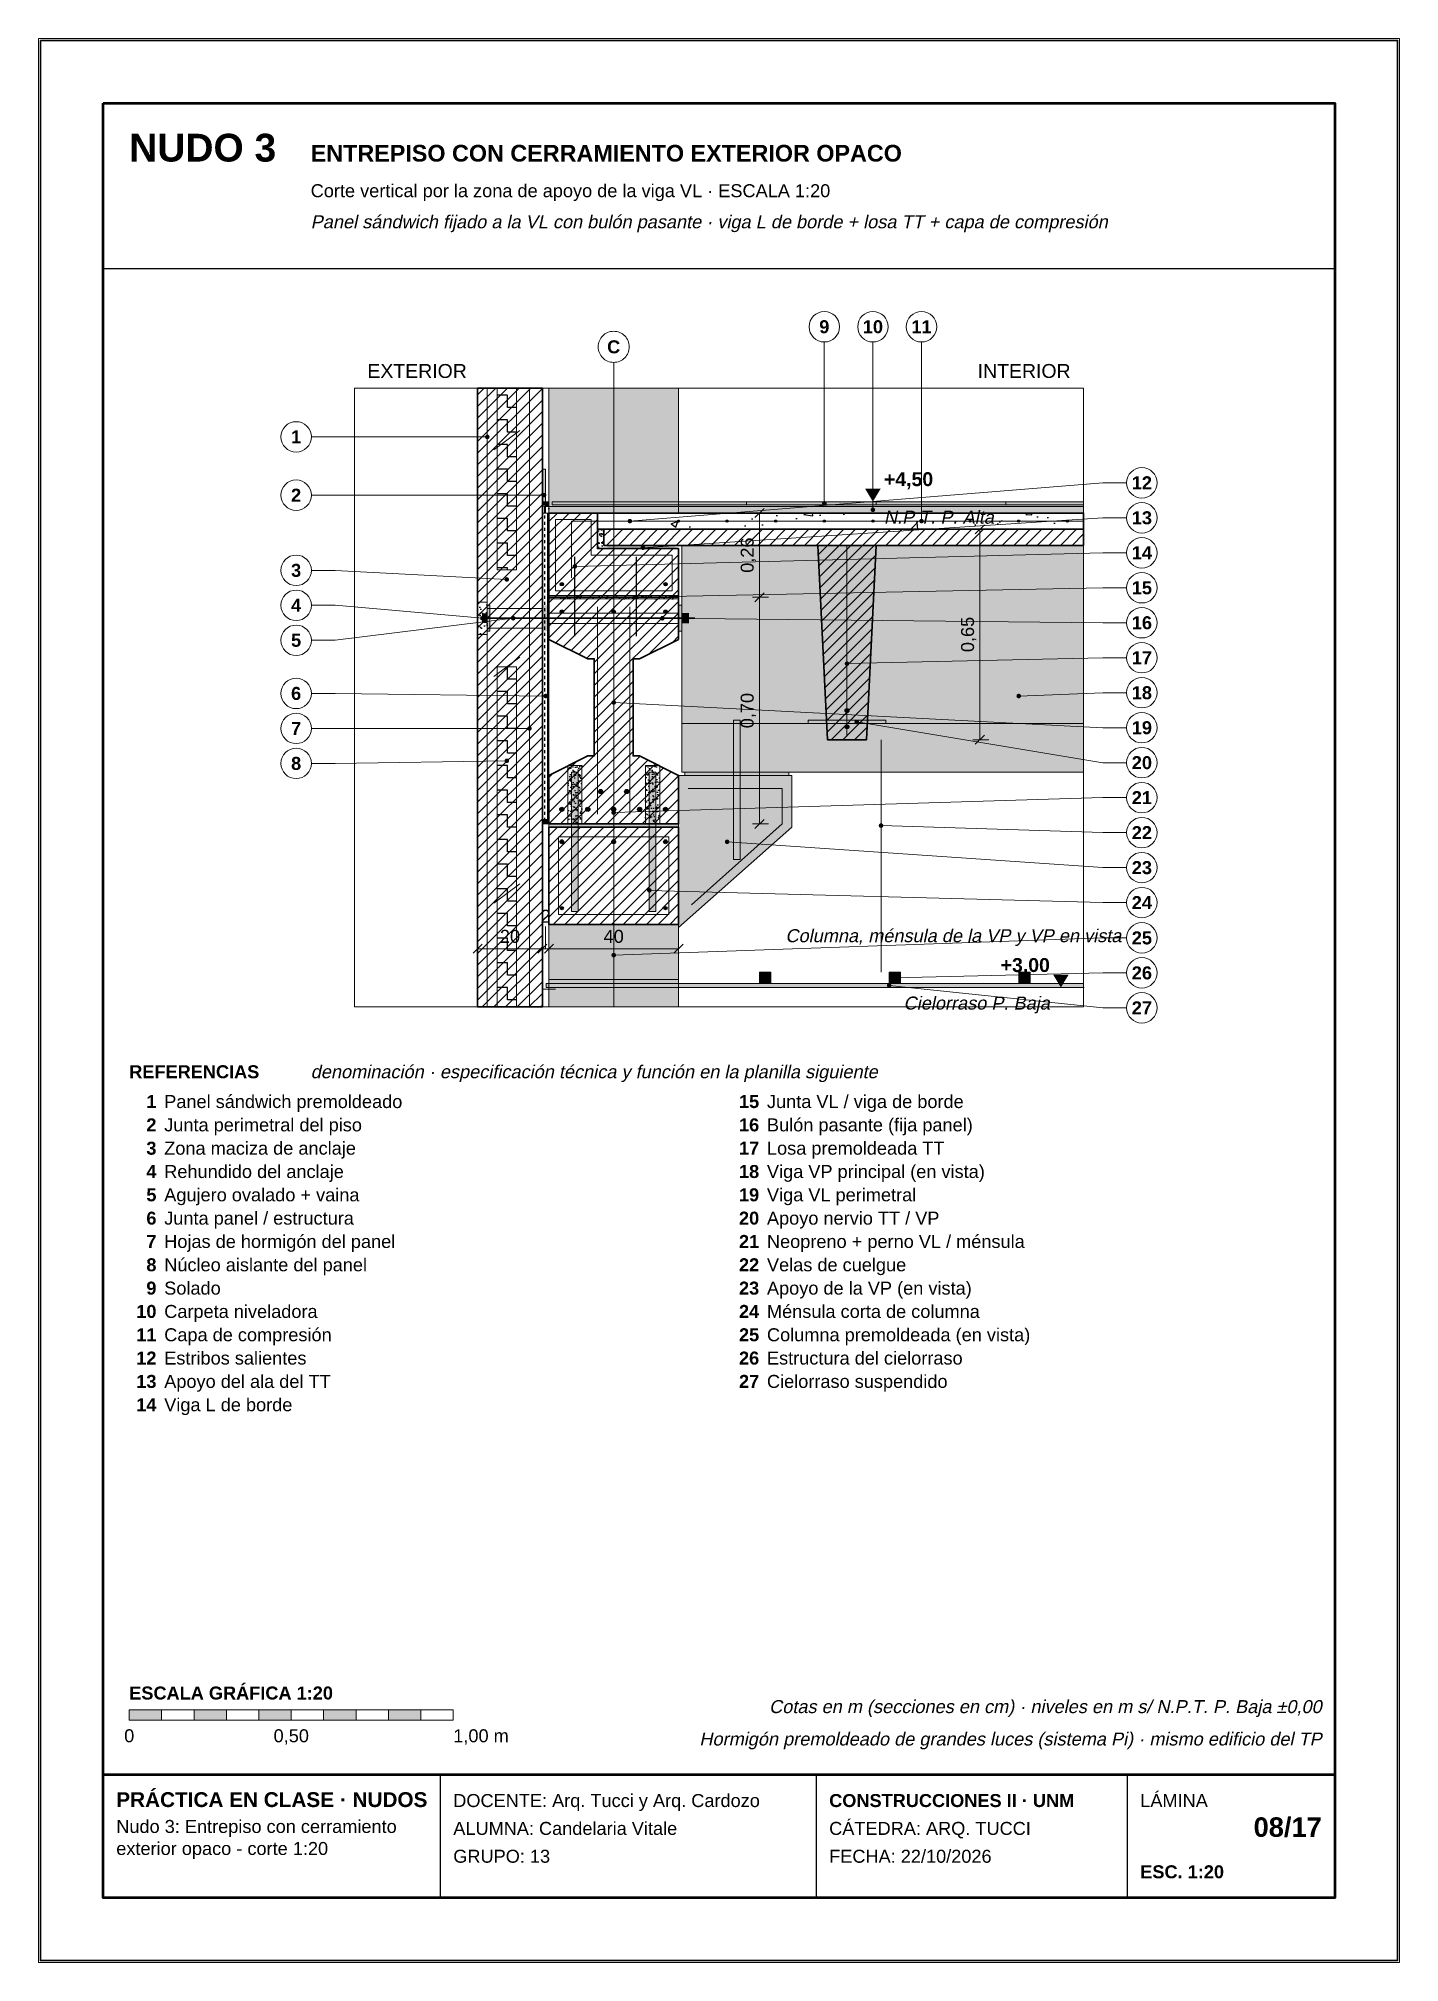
# Paper-space layout 'A4 08' of a CAD drawing. Header units: millimetres. Extents: x 0 to 210, y 0 to 297.
# The model-space entities are those that its viewports show. They can reach past a viewport. Long polylines and large blocks are cut down to what shows.
import ezdxf
from ezdxf.enums import TextEntityAlignment as Align

# ---------------------------------------------------------------- set-up
doc = ezdxf.new("R2010")
doc.units = ezdxf.units.MM
doc.header["$LTSCALE"] = 20
doc.linetypes.add('DASHDOT', pattern=[3.556, 2.54, -0.508, 0, -0.508])
doc.linetypes.add('DASHED', pattern=[1.524, 1.27, -0.254])
for name, color, linetype in [('A-ACERO', 250, 'Continuous'), ('A-AISLACION-EPS', 50, 'Continuous'), ('A-AISLACION-LANA', 40, 'Continuous'), ('A-ALUMINIO', 253, 'Continuous'), ('A-ARMADURAS', 14, 'Continuous'), ('A-CONTORNOS', 7, 'Continuous'), ('A-GROUT', 251, 'Continuous'), ('A-HORMIGON-INSITU', 33, 'Continuous'), ('A-HORMIGON-PREMOLDEADO', 8, 'Continuous'), ('A-MORTERO-CARPETAS', 252, 'Continuous'), ('A-NEOPRENO-SELLADORES', 7, 'Continuous'), ('A-PROYECCION-OCULTO', 8, 'DASHED'), ('A-SOLADOS', 31, 'Continuous'), ('A-VISTA', 8, 'Continuous'), ('X-COTAS', 3, 'Continuous'), ('X-EJES', 1, 'DASHDOT'), ('X-MARCO', 7, 'Continuous'), ('X-NIVELES', 7, 'Continuous'), ('X-REFERENCIAS', 1, 'Continuous'), ('X-ROTULO', 7, 'Continuous'), ('X-TEXTOS', 7, 'Continuous')]:
    doc.layers.add(name, color=color, linetype=linetype)
doc.styles.add('ARIAL', font='arial.ttf')
doc.styles.add('ARIAL-B', font='arialbd.ttf')

psp = doc.layouts.new('A4 08')

msp = doc.modelspace()

# ---------------------------------------------------------------- texts
at = {"layer": 'X-COTAS', "style": 'ARIAL'}
for s, p in [('0,26', (2207, 4345)), ('0,65', (2887, 4100)), ('0,70', (2207, 3865))]:
    msp.add_text(s, height=40.1, rotation=90, dxfattribs=at).set_placement(p, align=Align.CENTER)
for s, p in [('2', (1565, 3210)), ('20', (1455, 3148)), ('40', (1775, 3148))]:
    msp.add_text(s, height=40.1, dxfattribs=at).set_placement(p, align=Align.CENTER)
at = {"layer": 'X-EJES', "color": 12, "true_color": 0xcc0000, "style": 'ARIAL-B'}
msp.add_text('C', height=40.1, dxfattribs=at).set_placement((1775, 4968), align=Align.CENTER)
at = {"layer": 'X-NIVELES', "style": 'ARIAL-B'}
msp.add_text('+4,50', height=42.96, dxfattribs=at).set_placement((2609, 4558))
at = {"layer": 'X-NIVELES', "style": 'ARIAL', "oblique": 12}
msp.add_text('N.P.T. P. Alta', height=40.096, dxfattribs=at).set_placement((2609, 4442))
at = {"layer": 'X-NIVELES', "style": 'ARIAL-B'}
msp.add_text('+3,00', height=42.96, dxfattribs=at).set_placement((3121, 3058), align=Align.RIGHT)
at = {"layer": 'X-NIVELES', "style": 'ARIAL', "oblique": 12}
msp.add_text('Cielorraso P. Baja', height=40.096, dxfattribs=at).set_placement((3121, 2942), align=Align.RIGHT)
at = {"layer": 'X-REFERENCIAS', "style": 'ARIAL-B'}
for s, p in [('9', (2425, 5030)), ('10', (2575, 5030)), ('11', (2725, 5030)), ('1', (795, 4690)), ('12', (3405, 4548.2)), ('2', (795, 4510)), ('13', (3405, 4440.2)), ('14', (3405, 4332.2)), ('3', (795, 4278)), ('15', (3405, 4224.2)), ('4', (795, 4170)), ('5', (795, 4062)), ('16', (3405, 4116.2)), ('17', (3405, 4008.2)), ('6', (795, 3898)), ('18', (3405, 3900.2)), ('7', (795, 3790)), ('19', (3405, 3792.2)), ('8', (795, 3682)), ('20', (3405, 3684.2)), ('21', (3405, 3576.2)), ('22', (3405, 3468.2)), ('23', (3405, 3360.2)), ('24', (3405, 3252.2)), ('25', (3405, 3143.3)), ('26', (3405, 3035.3)), ('27', (3405, 2927.3))]:
    msp.add_text(s, height=40.1, dxfattribs=at).set_placement(p, align=Align.CENTER)
at = {"layer": 'X-ROTULO'}
for s, height, style, p in [('PRÁCTICA EN CLASE · NUDOS', 45.824, 'ARIAL-B', (240, 480)), ('DOCENTE: Arq. Tucci y Arq. Cardozo', 40.096, 'ARIAL', (1280, 480)), ('CONSTRUCCIONES II · UNM', 40.096, 'ARIAL-B', (2440, 480)), ('LÁMINA', 40.1, 'ARIAL', (3400, 480)), ('Nudo 3: Entrepiso con cerramiento', 40.096, 'ARIAL', (240, 400)), ('ALUMNA: Candelaria Vitale', 40.096, 'ARIAL', (1280, 394)), ('CÁTEDRA: ARQ. TUCCI', 40.096, 'ARIAL', (2440, 394)), ('exterior opaco - corte 1:20', 40.096, 'ARIAL', (240, 332)), ('GRUPO: 13', 40.1, 'ARIAL', (1280, 308)), ('FECHA: 22/10/2026', 40.096, 'ARIAL', (2440, 308)), ('ESC. 1:20', 40.1, 'ARIAL-B', (3400, 260))]:
    msp.add_text(s, height=height, dxfattribs=dict(at, style=style)).set_placement(p)
at = {"layer": 'X-ROTULO', "style": 'ARIAL-B'}
msp.add_text('08/17', height=60.14, dxfattribs=at).set_placement((3960, 388), align=Align.RIGHT)
at = {"layer": 'X-TEXTOS'}
for s, height, style, p in [('NUDO 3', 85.92, 'ARIAL-B', (280, 5560)), ('ENTREPISO CON CERRAMIENTO EXTERIOR OPACO', 51.552, 'ARIAL-B', (840, 5560)), ('Corte vertical por la zona de apoyo de la viga VL · ESCALA 1:20', 40.096, 'ARIAL', (840, 5450)), ('EXTERIOR', 42.96, 'ARIAL', (1015, 4892)), ('REFERENCIAS', 40.096, 'ARIAL-B', (280, 2730)), ('Panel sándwich premoldeado', 40.096, 'ARIAL', (388, 2638)), ('Junta VL / viga de borde', 40.096, 'ARIAL', (2248, 2638)), ('Junta perimetral del piso', 40.096, 'ARIAL', (388, 2566)), ('Bulón pasante (fija panel)', 40.096, 'ARIAL', (2248, 2566)), ('Zona maciza de anclaje', 40.096, 'ARIAL', (388, 2494)), ('Losa premoldeada TT', 40.096, 'ARIAL', (2248, 2494)), ('Rehundido del anclaje', 40.096, 'ARIAL', (388, 2422)), ('Viga VP principal (en vista)', 40.096, 'ARIAL', (2248, 2422)), ('Agujero ovalado + vaina', 40.096, 'ARIAL', (388, 2350)), ('Viga VL perimetral', 40.096, 'ARIAL', (2248, 2350)), ('Junta panel / estructura', 40.096, 'ARIAL', (388, 2278)), ('Apoyo nervio TT / VP', 40.096, 'ARIAL', (2248, 2278)), ('Hojas de hormigón del panel', 40.096, 'ARIAL', (388, 2206)), ('Neopreno + perno VL / ménsula', 40.096, 'ARIAL', (2248, 2206)), ('Núcleo aislante del panel', 40.096, 'ARIAL', (388, 2134)), ('Velas de cuelgue', 40.096, 'ARIAL', (2248, 2134)), ('Solado', 40.1, 'ARIAL', (388, 2062)), ('Apoyo de la VP (en vista)', 40.096, 'ARIAL', (2248, 2062)), ('Carpeta niveladora', 40.096, 'ARIAL', (388, 1990)), ('Ménsula corta de columna', 40.096, 'ARIAL', (2248, 1990)), ('Capa de compresión', 40.096, 'ARIAL', (388, 1918)), ('Columna premoldeada (en vista)', 40.096, 'ARIAL', (2248, 1918)), ('Estribos salientes', 40.096, 'ARIAL', (388, 1846)), ('Estructura del cielorraso', 40.096, 'ARIAL', (2248, 1846)), ('Apoyo del ala del TT', 40.096, 'ARIAL', (388, 1774)), ('Cielorraso suspendido', 40.096, 'ARIAL', (2248, 1774)), ('Viga L de borde', 40.096, 'ARIAL', (388, 1702)), ('ESCALA GRÁFICA 1:20', 40.096, 'ARIAL-B', (280, 812)), ('1,00 m', 40.1, 'ARIAL', (1280, 680))]:
    msp.add_text(s, height=height, dxfattribs=dict(at, style=style)).set_placement(p)
at = {"layer": 'X-TEXTOS', "style": 'ARIAL', "oblique": 12}
for s, p in [('Panel sándwich fijado a la VL con bulón pasante · viga L de borde + losa TT + capa de compresión', (840, 5354)), ('Columna, ménsula de la VP y VP en vista', (2305, 3150)), ('denominación · especificación técnica y función en la planilla siguiente', (840, 2730))]:
    msp.add_text(s, height=40.096, dxfattribs=at).set_placement(p)
at = {"layer": 'X-TEXTOS'}
for s, height, style, p in [('INTERIOR', 42.96, 'ARIAL', (3185, 4892)), ('1', 40.1, 'ARIAL-B', (364, 2638)), ('15', 40.1, 'ARIAL-B', (2224, 2638)), ('2', 40.1, 'ARIAL-B', (364, 2566)), ('16', 40.1, 'ARIAL-B', (2224, 2566)), ('3', 40.1, 'ARIAL-B', (364, 2494)), ('17', 40.1, 'ARIAL-B', (2224, 2494)), ('4', 40.1, 'ARIAL-B', (364, 2422)), ('18', 40.1, 'ARIAL-B', (2224, 2422)), ('5', 40.1, 'ARIAL-B', (364, 2350)), ('19', 40.1, 'ARIAL-B', (2224, 2350)), ('6', 40.1, 'ARIAL-B', (364, 2278)), ('20', 40.1, 'ARIAL-B', (2224, 2278)), ('7', 40.1, 'ARIAL-B', (364, 2206)), ('21', 40.1, 'ARIAL-B', (2224, 2206)), ('8', 40.1, 'ARIAL-B', (364, 2134)), ('22', 40.1, 'ARIAL-B', (2224, 2134)), ('9', 40.1, 'ARIAL-B', (364, 2062)), ('23', 40.1, 'ARIAL-B', (2224, 2062)), ('10', 40.1, 'ARIAL-B', (364, 1990)), ('24', 40.1, 'ARIAL-B', (2224, 1990)), ('11', 40.1, 'ARIAL-B', (364, 1918)), ('25', 40.1, 'ARIAL-B', (2224, 1918)), ('12', 40.1, 'ARIAL-B', (364, 1846)), ('26', 40.1, 'ARIAL-B', (2224, 1846)), ('13', 40.1, 'ARIAL-B', (364, 1774)), ('27', 40.1, 'ARIAL-B', (2224, 1774)), ('14', 40.1, 'ARIAL-B', (364, 1702))]:
    msp.add_text(s, height=height, dxfattribs=dict(at, style=style)).set_placement(p, align=Align.RIGHT)
at = {"layer": 'X-TEXTOS', "style": 'ARIAL', "oblique": 12}
for s, p in [('Cotas en m (secciones en cm) · niveles en m s/ N.P.T. P. Baja ±0,00', (3960, 770)), ('Hormigón premoldeado de grandes luces (sistema Pi) · mismo edificio del TP', (3960, 670))]:
    msp.add_text(s, height=40.096, dxfattribs=at).set_placement(p, align=Align.RIGHT)
at = {"layer": 'X-TEXTOS', "style": 'ARIAL'}
for s, p in [('0', (280, 680)), ('0,50', (780, 680))]:
    msp.add_text(s, height=40.1, dxfattribs=at).set_placement(p, align=Align.CENTER)

# ---------------------------------------------------------------- hatches: boundary and pattern name
at = {"layer": 'A-ACERO', "true_color": 0x3b3b3b}
h = msp.add_hatch(color=250, dxfattribs=at)
h.dxf.hatch_style = 1
h.paths.add_polyline_path([(1385, 4110), (1393, 4110), (1393, 4190), (1385, 4190)])
h = msp.add_hatch(color=250, dxfattribs=at)
h.dxf.hatch_style = 1
h.paths.add_polyline_path([(1975, 4110), (1985, 4110), (1985, 4190), (1975, 4190)])
h = msp.add_hatch(color=250, dxfattribs=at)
h.dxf.hatch_style = 1
h.paths.add_polyline_path([(1645, 3505), (1665, 3505), (1665, 3675), (1645, 3675)])
h = msp.add_hatch(color=250, dxfattribs=at)
h.dxf.hatch_style = 1
h.paths.add_polyline_path([(1885, 3505), (1905, 3505), (1905, 3675), (1885, 3675)])
h = msp.add_hatch(color=250, dxfattribs=at)
h.dxf.hatch_style = 1
h.paths.add_polyline_path([(1645, 3245), (1665, 3245), (1665, 3505), (1645, 3505)])
h = msp.add_hatch(color=250, dxfattribs=at)
h.dxf.hatch_style = 1
h.paths.add_polyline_path([(1885, 3245), (1905, 3245), (1905, 3505), (1885, 3505)])
at = {"layer": 'A-AISLACION-EPS'}
h = msp.add_hatch(dxfattribs=at)
h.set_pattern_fill('ZIGZAG', color=256, scale=6, angle=90)
h.paths.add_polyline_path([(1415, 4860), (1415, 4300), (1475, 4300), (1475, 4860)])
h = msp.add_hatch(dxfattribs=at)
h.set_pattern_fill('ZIGZAG', color=256, scale=6, angle=90)
h.paths.add_polyline_path([(1555, 4475), (1565, 4475), (1565, 4510), (1555, 4510)])
h = msp.add_hatch(dxfattribs=at)
h.set_pattern_fill('ZIGZAG', color=256, scale=6, angle=90)
h.paths.add_polyline_path([(1415, 2950), (1475, 2950), (1475, 4000), (1415, 4000)])
at = {"layer": 'A-AISLACION-LANA'}
h = msp.add_hatch(dxfattribs=at)
h.set_pattern_fill('INSUL', color=256, scale=3, angle=90)
h.paths.add_polyline_path([(1555, 3515), (1575, 3515), (1575, 4475), (1555, 4475)])
at = {"layer": 'A-ALUMINIO', "true_color": 0x9aa3ab}
h = msp.add_hatch(color=253, dxfattribs=at)
h.dxf.hatch_style = 1
h.paths.add_polyline_path([(2225, 3022.5), (2260, 3022.5), (2260, 3057), (2225, 3057)])
h = msp.add_hatch(color=253, dxfattribs=at)
h.dxf.hatch_style = 1
h.paths.add_polyline_path([(2625, 3022.5), (2660, 3022.5), (2660, 3057), (2625, 3057)])
h = msp.add_hatch(color=253, dxfattribs=at)
h.dxf.hatch_style = 1
h.paths.add_polyline_path([(3025, 3022.5), (3060, 3022.5), (3060, 3057), (3025, 3057)])
at = {"layer": 'A-ARMADURAS'}
h = msp.add_hatch(color=256, dxfattribs=at)
h.dxf.hatch_style = 1
h.paths.add_polyline_path([(1828.4, 4450), (1828.2, 4451.1), (1827.8, 4452), (1827, 4452.8), (1826.1, 4453.2), (1825, 4453.4), (1823.9, 4453.2), (1823, 4452.8), (1822.2, 4452), (1821.8, 4451.1), (1821.6, 4450), (1821.8, 4448.9), (1822.2, 4448), (1823, 4447.2), (1823.9, 4446.8), (1825, 4446.6), (1826.1, 4446.8), (1827, 4447.2), (1827.8, 4448), (1828.2, 4448.9)])
h = msp.add_hatch(color=256, dxfattribs=at)
h.dxf.hatch_style = 1
h.paths.add_polyline_path([(1978.4, 4450), (1978.2, 4451.1), (1977.8, 4452), (1977, 4452.8), (1976.1, 4453.2), (1975, 4453.4), (1973.9, 4453.2), (1973, 4452.8), (1972.2, 4452), (1971.8, 4451.1), (1971.6, 4450), (1971.8, 4448.9), (1972.2, 4448), (1973, 4447.2), (1973.9, 4446.8), (1975, 4446.6), (1976.1, 4446.8), (1977, 4447.2), (1977.8, 4448), (1978.2, 4448.9)])
h = msp.add_hatch(color=256, dxfattribs=at)
h.dxf.hatch_style = 1
h.paths.add_polyline_path([(2128.4, 4450), (2128.2, 4451.1), (2127.8, 4452), (2127, 4452.8), (2126.1, 4453.2), (2125, 4453.4), (2123.9, 4453.2), (2123, 4452.8), (2122.2, 4452), (2121.8, 4451.1), (2121.6, 4450), (2121.8, 4448.9), (2122.2, 4448), (2123, 4447.2), (2123.9, 4446.8), (2125, 4446.6), (2126.1, 4446.8), (2127, 4447.2), (2127.8, 4448), (2128.2, 4448.9)])
h = msp.add_hatch(color=256, dxfattribs=at)
h.dxf.hatch_style = 1
h.paths.add_polyline_path([(2278.4, 4450), (2278.2, 4451.1), (2277.8, 4452), (2277, 4452.8), (2276.1, 4453.2), (2275, 4453.4), (2273.9, 4453.2), (2273, 4452.8), (2272.2, 4452), (2271.8, 4451.1), (2271.6, 4450), (2271.8, 4448.9), (2272.2, 4448), (2273, 4447.2), (2273.9, 4446.8), (2275, 4446.6), (2276.1, 4446.8), (2277, 4447.2), (2277.8, 4448), (2278.2, 4448.9)])
h = msp.add_hatch(color=256, dxfattribs=at)
h.dxf.hatch_style = 1
h.paths.add_polyline_path([(2428.4, 4450), (2428.2, 4451.1), (2427.8, 4452), (2427, 4452.8), (2426.1, 4453.2), (2425, 4453.4), (2423.9, 4453.2), (2423, 4452.8), (2422.2, 4452), (2421.8, 4451.1), (2421.6, 4450), (2421.8, 4448.9), (2422.2, 4448), (2423, 4447.2), (2423.9, 4446.8), (2425, 4446.6), (2426.1, 4446.8), (2427, 4447.2), (2427.8, 4448), (2428.2, 4448.9)])
h = msp.add_hatch(color=256, dxfattribs=at)
h.dxf.hatch_style = 1
h.paths.add_polyline_path([(2578.4, 4450), (2578.2, 4451.1), (2577.8, 4452), (2577, 4452.8), (2576.1, 4453.2), (2575, 4453.4), (2573.9, 4453.2), (2573, 4452.8), (2572.2, 4452), (2571.8, 4451.1), (2571.6, 4450), (2571.8, 4448.9), (2572.2, 4448), (2573, 4447.2), (2573.9, 4446.8), (2575, 4446.6), (2576.1, 4446.8), (2577, 4447.2), (2577.8, 4448), (2578.2, 4448.9)])
h = msp.add_hatch(color=256, dxfattribs=at)
h.dxf.hatch_style = 1
h.paths.add_polyline_path([(2728.4, 4450), (2728.2, 4451.1), (2727.8, 4452), (2727, 4452.8), (2726.1, 4453.2), (2725, 4453.4), (2723.9, 4453.2), (2723, 4452.8), (2722.2, 4452), (2721.8, 4451.1), (2721.6, 4450), (2721.8, 4448.9), (2722.2, 4448), (2723, 4447.2), (2723.9, 4446.8), (2725, 4446.6), (2726.1, 4446.8), (2727, 4447.2), (2727.8, 4448), (2728.2, 4448.9)])
h = msp.add_hatch(color=256, dxfattribs=at)
h.dxf.hatch_style = 1
h.paths.add_polyline_path([(2878.4, 4450), (2878.2, 4451.1), (2877.8, 4452), (2877, 4452.8), (2876.1, 4453.2), (2875, 4453.4), (2873.9, 4453.2), (2873, 4452.8), (2872.2, 4452), (2871.8, 4451.1), (2871.6, 4450), (2871.8, 4448.9), (2872.2, 4448), (2873, 4447.2), (2873.9, 4446.8), (2875, 4446.6), (2876.1, 4446.8), (2877, 4447.2), (2877.8, 4448), (2878.2, 4448.9)])
h = msp.add_hatch(color=256, dxfattribs=at)
h.dxf.hatch_style = 1
h.paths.add_polyline_path([(3028.4, 4450), (3028.2, 4451.1), (3027.8, 4452), (3027, 4452.8), (3026.1, 4453.2), (3025, 4453.4), (3023.9, 4453.2), (3023, 4452.8), (3022.2, 4452), (3021.8, 4451.1), (3021.6, 4450), (3021.8, 4448.9), (3022.2, 4448), (3023, 4447.2), (3023.9, 4446.8), (3025, 4446.6), (3026.1, 4446.8), (3027, 4447.2), (3027.8, 4448), (3028.2, 4448.9)])
h = msp.add_hatch(color=256, dxfattribs=at)
h.dxf.hatch_style = 1
h.paths.add_polyline_path([(3178.4, 4450), (3178.2, 4451.1), (3177.8, 4452), (3177, 4452.8), (3176.1, 4453.2), (3175, 4453.4), (3173.9, 4453.2), (3173, 4452.8), (3172.2, 4452), (3171.8, 4451.1), (3171.6, 4450), (3171.8, 4448.9), (3172.2, 4448), (3173, 4447.2), (3173.9, 4446.8), (3175, 4446.6), (3176.1, 4446.8), (3177, 4447.2), (3177.8, 4448), (3178.2, 4448.9)])
h = msp.add_hatch(color=256, dxfattribs=at)
h.dxf.hatch_style = 1
h.paths.add_polyline_path([(1620.2, 4255), (1619.9, 4256.6), (1619.2, 4258.1), (1618.1, 4259.2), (1616.6, 4259.9), (1615, 4260.2), (1613.4, 4259.9), (1611.9, 4259.2), (1610.8, 4258.1), (1610.1, 4256.6), (1609.8, 4255), (1610.1, 4253.4), (1610.8, 4251.9), (1611.9, 4250.8), (1613.4, 4250.1), (1615, 4249.8), (1616.6, 4250.1), (1618.1, 4250.8), (1619.2, 4251.9), (1619.9, 4253.4)])
h = msp.add_hatch(color=256, dxfattribs=at)
h.dxf.hatch_style = 1
h.paths.add_polyline_path([(1940.2, 4255), (1939.9, 4256.6), (1939.2, 4258.1), (1938.1, 4259.2), (1936.6, 4259.9), (1935, 4260.2), (1933.4, 4259.9), (1931.9, 4259.2), (1930.8, 4258.1), (1930.1, 4256.6), (1929.8, 4255), (1930.1, 4253.4), (1930.8, 4251.9), (1931.9, 4250.8), (1933.4, 4250.1), (1935, 4249.8), (1936.6, 4250.1), (1938.1, 4250.8), (1939.2, 4251.9), (1939.9, 4253.4)])
h = msp.add_hatch(color=256, dxfattribs=at)
h.dxf.hatch_style = 1
h.paths.add_polyline_path([(1620.6, 4170), (1620.3, 4171.7), (1619.5, 4173.3), (1618.3, 4174.5), (1616.7, 4175.3), (1615, 4175.6), (1613.3, 4175.3), (1611.7, 4174.5), (1610.5, 4173.3), (1609.7, 4171.7), (1609.4, 4170), (1609.7, 4168.3), (1610.5, 4166.7), (1611.7, 4165.5), (1613.3, 4164.7), (1615, 4164.4), (1616.7, 4164.7), (1618.3, 4165.5), (1619.5, 4166.7), (1620.3, 4168.3)])
h = msp.add_hatch(color=256, dxfattribs=at)
h.dxf.hatch_style = 1
h.paths.add_polyline_path([(1780.6, 4170), (1780.3, 4171.7), (1779.5, 4173.3), (1778.3, 4174.5), (1776.7, 4175.3), (1775, 4175.6), (1773.3, 4175.3), (1771.7, 4174.5), (1770.5, 4173.3), (1769.7, 4171.7), (1769.4, 4170), (1769.7, 4168.3), (1770.5, 4166.7), (1771.7, 4165.5), (1773.3, 4164.7), (1775, 4164.4), (1776.7, 4164.7), (1778.3, 4165.5), (1779.5, 4166.7), (1780.3, 4168.3)])
h = msp.add_hatch(color=256, dxfattribs=at)
h.dxf.hatch_style = 1
h.paths.add_polyline_path([(1940.6, 4170), (1940.3, 4171.7), (1939.5, 4173.3), (1938.3, 4174.5), (1936.7, 4175.3), (1935, 4175.6), (1933.3, 4175.3), (1931.7, 4174.5), (1930.5, 4173.3), (1929.7, 4171.7), (1929.4, 4170), (1929.7, 4168.3), (1930.5, 4166.7), (1931.7, 4165.5), (1933.3, 4164.7), (1935, 4164.4), (1936.7, 4164.7), (1938.3, 4165.5), (1939.5, 4166.7), (1940.3, 4168.3)])
h = msp.add_hatch(color=256, dxfattribs=at)
h.dxf.hatch_style = 1
h.paths.add_polyline_path([(2501, 3865), (2500.7, 3866.9), (2499.9, 3868.5), (2498.5, 3869.9), (2496.9, 3870.7), (2495, 3871), (2493.1, 3870.7), (2491.5, 3869.9), (2490.1, 3868.5), (2489.3, 3866.9), (2489, 3865), (2489.3, 3863.1), (2490.1, 3861.5), (2491.5, 3860.1), (2493.1, 3859.3), (2495, 3859), (2496.9, 3859.3), (2498.5, 3860.1), (2499.9, 3861.5), (2500.7, 3863.1)])
h = msp.add_hatch(color=256, dxfattribs=at)
h.dxf.hatch_style = 1
h.paths.add_polyline_path([(2501, 3815), (2500.7, 3816.9), (2499.9, 3818.5), (2498.5, 3819.9), (2496.9, 3820.7), (2495, 3821), (2493.1, 3820.7), (2491.5, 3819.9), (2490.1, 3818.5), (2489.3, 3816.9), (2489, 3815), (2489.3, 3813.1), (2490.1, 3811.5), (2491.5, 3810.1), (2493.1, 3809.3), (2495, 3809), (2496.9, 3809.3), (2498.5, 3810.1), (2499.9, 3811.5), (2500.7, 3813.1)])
h = msp.add_hatch(color=256, dxfattribs=at)
h.dxf.hatch_style = 1
h.paths.add_polyline_path([(1621.4, 3560), (1621.1, 3562), (1620.2, 3563.8), (1618.8, 3565.2), (1617, 3566.1), (1615, 3566.4), (1613, 3566.1), (1611.2, 3565.2), (1609.8, 3563.8), (1608.9, 3562), (1608.6, 3560), (1608.9, 3558), (1609.8, 3556.2), (1611.2, 3554.8), (1613, 3553.9), (1615, 3553.6), (1617, 3553.9), (1618.8, 3554.8), (1620.2, 3556.2), (1621.1, 3558)])
h = msp.add_hatch(color=256, dxfattribs=at)
h.dxf.hatch_style = 1
h.paths.add_polyline_path([(1701.4, 3560), (1701.1, 3562), (1700.2, 3563.8), (1698.8, 3565.2), (1697, 3566.1), (1695, 3566.4), (1693, 3566.1), (1691.2, 3565.2), (1689.8, 3563.8), (1688.9, 3562), (1688.6, 3560), (1688.9, 3558), (1689.8, 3556.2), (1691.2, 3554.8), (1693, 3553.9), (1695, 3553.6), (1697, 3553.9), (1698.8, 3554.8), (1700.2, 3556.2), (1701.1, 3558)])
h = msp.add_hatch(color=256, dxfattribs=at)
h.dxf.hatch_style = 1
h.paths.add_polyline_path([(1741.4, 3615), (1741.1, 3617), (1740.2, 3618.8), (1738.8, 3620.2), (1737, 3621.1), (1735, 3621.4), (1733, 3621.1), (1731.2, 3620.2), (1729.8, 3618.8), (1728.9, 3617), (1728.6, 3615), (1728.9, 3613), (1729.8, 3611.2), (1731.2, 3609.8), (1733, 3608.9), (1735, 3608.6), (1737, 3608.9), (1738.8, 3609.8), (1740.2, 3611.2), (1741.1, 3613)])
h = msp.add_hatch(color=256, dxfattribs=at)
h.dxf.hatch_style = 1
h.paths.add_polyline_path([(1781.4, 3560), (1781.1, 3562), (1780.2, 3563.8), (1778.8, 3565.2), (1777, 3566.1), (1775, 3566.4), (1773, 3566.1), (1771.2, 3565.2), (1769.8, 3563.8), (1768.9, 3562), (1768.6, 3560), (1768.9, 3558), (1769.8, 3556.2), (1771.2, 3554.8), (1773, 3553.9), (1775, 3553.6), (1777, 3553.9), (1778.8, 3554.8), (1780.2, 3556.2), (1781.1, 3558)])
h = msp.add_hatch(color=256, dxfattribs=at)
h.dxf.hatch_style = 1
h.paths.add_polyline_path([(1821.4, 3615), (1821.1, 3617), (1820.2, 3618.8), (1818.8, 3620.2), (1817, 3621.1), (1815, 3621.4), (1813, 3621.1), (1811.2, 3620.2), (1809.8, 3618.8), (1808.9, 3617), (1808.6, 3615), (1808.9, 3613), (1809.8, 3611.2), (1811.2, 3609.8), (1813, 3608.9), (1815, 3608.6), (1817, 3608.9), (1818.8, 3609.8), (1820.2, 3611.2), (1821.1, 3613)])
h = msp.add_hatch(color=256, dxfattribs=at)
h.dxf.hatch_style = 1
h.paths.add_polyline_path([(1861.4, 3560), (1861.1, 3562), (1860.2, 3563.8), (1858.8, 3565.2), (1857, 3566.1), (1855, 3566.4), (1853, 3566.1), (1851.2, 3565.2), (1849.8, 3563.8), (1848.9, 3562), (1848.6, 3560), (1848.9, 3558), (1849.8, 3556.2), (1851.2, 3554.8), (1853, 3553.9), (1855, 3553.6), (1857, 3553.9), (1858.8, 3554.8), (1860.2, 3556.2), (1861.1, 3558)])
h = msp.add_hatch(color=256, dxfattribs=at)
h.dxf.hatch_style = 1
h.paths.add_polyline_path([(1941.4, 3560), (1941.1, 3562), (1940.2, 3563.8), (1938.8, 3565.2), (1937, 3566.1), (1935, 3566.4), (1933, 3566.1), (1931.2, 3565.2), (1929.8, 3563.8), (1928.9, 3562), (1928.6, 3560), (1928.9, 3558), (1929.8, 3556.2), (1931.2, 3554.8), (1933, 3553.9), (1935, 3553.6), (1937, 3553.9), (1938.8, 3554.8), (1940.2, 3556.2), (1941.1, 3558)])
h = msp.add_hatch(color=256, dxfattribs=at)
h.dxf.hatch_style = 1
h.paths.add_polyline_path([(1621, 3460), (1620.7, 3461.9), (1619.9, 3463.5), (1618.5, 3464.9), (1616.9, 3465.7), (1615, 3466), (1613.1, 3465.7), (1611.5, 3464.9), (1610.1, 3463.5), (1609.3, 3461.9), (1609, 3460), (1609.3, 3458.1), (1610.1, 3456.5), (1611.5, 3455.1), (1613.1, 3454.3), (1615, 3454), (1616.9, 3454.3), (1618.5, 3455.1), (1619.9, 3456.5), (1620.7, 3458.1)])
h = msp.add_hatch(color=256, dxfattribs=at)
h.dxf.hatch_style = 1
h.paths.add_polyline_path([(1781, 3460), (1780.7, 3461.9), (1779.9, 3463.5), (1778.5, 3464.9), (1776.9, 3465.7), (1775, 3466), (1773.1, 3465.7), (1771.5, 3464.9), (1770.1, 3463.5), (1769.3, 3461.9), (1769, 3460), (1769.3, 3458.1), (1770.1, 3456.5), (1771.5, 3455.1), (1773.1, 3454.3), (1775, 3454), (1776.9, 3454.3), (1778.5, 3455.1), (1779.9, 3456.5), (1780.7, 3458.1)])
h = msp.add_hatch(color=256, dxfattribs=at)
h.dxf.hatch_style = 1
h.paths.add_polyline_path([(1941, 3460), (1940.7, 3461.9), (1939.9, 3463.5), (1938.5, 3464.9), (1936.9, 3465.7), (1935, 3466), (1933.1, 3465.7), (1931.5, 3464.9), (1930.1, 3463.5), (1929.3, 3461.9), (1929, 3460), (1929.3, 3458.1), (1930.1, 3456.5), (1931.5, 3455.1), (1933.1, 3454.3), (1935, 3454), (1936.9, 3454.3), (1938.5, 3455.1), (1939.9, 3456.5), (1940.7, 3458.1)])
h = msp.add_hatch(color=256, dxfattribs=at)
h.dxf.hatch_style = 1
h.paths.add_polyline_path([(1619.8, 3255), (1619.6, 3256.5), (1618.9, 3257.8), (1617.8, 3258.9), (1616.5, 3259.6), (1615, 3259.8), (1613.5, 3259.6), (1612.2, 3258.9), (1611.1, 3257.8), (1610.4, 3256.5), (1610.2, 3255), (1610.4, 3253.5), (1611.1, 3252.2), (1612.2, 3251.1), (1613.5, 3250.4), (1615, 3250.2), (1616.5, 3250.4), (1617.8, 3251.1), (1618.9, 3252.2), (1619.6, 3253.5)])
h = msp.add_hatch(color=256, dxfattribs=at)
h.dxf.hatch_style = 1
h.paths.add_polyline_path([(1939.8, 3255), (1939.6, 3256.5), (1938.9, 3257.8), (1937.8, 3258.9), (1936.5, 3259.6), (1935, 3259.8), (1933.5, 3259.6), (1932.2, 3258.9), (1931.1, 3257.8), (1930.4, 3256.5), (1930.2, 3255), (1930.4, 3253.5), (1931.1, 3252.2), (1932.2, 3251.1), (1933.5, 3250.4), (1935, 3250.2), (1936.5, 3250.4), (1937.8, 3251.1), (1938.9, 3252.2), (1939.6, 3253.5)])
at = {"layer": 'A-GROUT'}
h = msp.add_hatch(dxfattribs=at)
h.set_pattern_fill('AR-SAND', color=256, scale=0.4)
h.paths.add_polyline_path([(1725, 4365), (1745, 4365), (1745, 4425), (1725, 4425)])
h = msp.add_hatch(dxfattribs=at)
h.set_pattern_fill('AR-SAND', color=256, scale=0.4)
h.paths.add_polyline_path([(1575, 4210), (1975, 4210), (1975, 4220), (1575, 4220)])
h = msp.add_hatch(dxfattribs=at)
h.set_pattern_fill('AR-SAND', color=256, scale=0.4)
h.paths.add_polyline_path([(1633, 3515), (1677, 3515), (1677, 3695), (1633, 3695)])
h = msp.add_hatch(dxfattribs=at)
h.set_pattern_fill('AR-SAND', color=256, scale=0.4)
h.paths.add_polyline_path([(1873, 3515), (1917, 3515), (1917, 3695), (1873, 3695)])
at = {"layer": 'A-HORMIGON-INSITU'}
h = msp.add_hatch(dxfattribs=at)
h.set_pattern_fill('AR-CONC', color=256, scale=1.2)
h.paths.add_polyline_path([(1725, 4425), (3225, 4425), (3225, 4475), (1725, 4475)])
at = {"layer": 'A-HORMIGON-PREMOLDEADO'}
h = msp.add_hatch(dxfattribs=at)
h.set_pattern_fill('ANSI31', color=256, scale=8)
h.paths.add_polyline_path([(1355, 4860), (1355, 2950), (1555, 2950), (1555, 4860)])
h = msp.add_hatch(dxfattribs=at)
h.set_pattern_fill('ANSI31', color=256, scale=8)
h.paths.add_polyline_path([(1575, 4215), (1975, 4215), (1975, 4365), (1725, 4365), (1725, 4475), (1575, 4475)])
h = msp.add_hatch(dxfattribs=at)
h.set_pattern_fill('ANSI31', color=256, scale=8)
h.paths.add_polyline_path([(1745, 4375), (3225, 4375), (3225, 4425), (1745, 4425)])
h = msp.add_hatch(dxfattribs=at)
h.set_pattern_fill('ANSI31', color=256, scale=8)
h.paths.add_polyline_path([(2405, 4375), (2585, 4375), (2555, 3775), (2435, 3775)])
h = msp.add_hatch(dxfattribs=at)
h.set_pattern_fill('ANSI31', color=256, scale=8)
h.paths.add_polyline_path([(1575, 3515), (1975, 3515), (1975, 3665), (1855, 3725), (1835, 3725), (1835, 4025), (1855, 4025), (1975, 4085), (1975, 4215), (1575, 4215), (1575, 4085), (1695, 4025), (1715, 4025), (1715, 3725), (1695, 3725), (1575, 3665)])
h = msp.add_hatch(dxfattribs=at)
h.set_pattern_fill('ANSI31', color=256, scale=8)
h.paths.add_polyline_path([(1575, 3205), (1975, 3205), (1975, 3505), (1575, 3505)])
at = {"layer": 'A-MORTERO-CARPETAS', "true_color": 0x8d8d8d}
h = msp.add_hatch(color=252, dxfattribs=at)
h.dxf.hatch_style = 1
h.paths.add_polyline_path([(1565, 4495), (1575, 4495), (1575, 4500), (1565, 4500)])
at = {"layer": 'A-MORTERO-CARPETAS'}
h = msp.add_hatch(dxfattribs=at)
h.set_pattern_fill('AR-SAND', color=256, scale=0.6)
h.paths.add_polyline_path([(1565, 4475), (1575, 4475), (1575, 4495), (1565, 4495)])
h = msp.add_hatch(dxfattribs=at)
h.set_pattern_fill('AR-SAND', color=256, scale=0.6)
h.paths.add_polyline_path([(1575, 4475), (3225, 4475), (3225, 4495), (1575, 4495)])
at = {"layer": 'A-MORTERO-CARPETAS', "true_color": 0x8d8d8d}
h = msp.add_hatch(color=252, dxfattribs=at)
h.dxf.hatch_style = 1
h.paths.add_polyline_path([(1585, 4495), (3225, 4495), (3225, 4500), (1585, 4500)])
at = {"layer": 'A-MORTERO-CARPETAS'}
h = msp.add_hatch(dxfattribs=at)
h.set_pattern_fill('AR-SAND', color=256, scale=0.6)
h.paths.add_polyline_path([(1355, 4100), (1385, 4100), (1385, 4200), (1355, 4200)])
at = {"layer": 'A-NEOPRENO-SELLADORES', "true_color": 0x111111}
h = msp.add_hatch(color=250, dxfattribs=at)
h.dxf.hatch_style = 1
h.paths.add_polyline_path([(1555, 4500), (1565, 4500), (1565, 4510), (1555, 4510)])
h = msp.add_hatch(color=250, dxfattribs=at)
h.dxf.hatch_style = 1
h.paths.add_polyline_path([(1755, 4365), (1965, 4365), (1965, 4375), (1755, 4375)])
at = {"layer": 'A-NEOPRENO-SELLADORES', "true_color": 0x222222}
h = msp.add_hatch(color=250, dxfattribs=at)
h.dxf.hatch_style = 1
h.paths.add_polyline_path([(1369, 4135), (1385, 4135), (1385, 4165), (1369, 4165)])
at = {"layer": 'A-NEOPRENO-SELLADORES', "true_color": 0x111111}
h = msp.add_hatch(color=250, dxfattribs=at)
h.dxf.hatch_style = 1
h.paths.add_polyline_path([(1557, 4110), (1573, 4110), (1573, 4190), (1557, 4190)])
at = {"layer": 'A-NEOPRENO-SELLADORES', "true_color": 0x222222}
h = msp.add_hatch(color=250, dxfattribs=at)
h.dxf.hatch_style = 1
h.paths.add_polyline_path([(1985, 4134), (2007, 4134), (2007, 4166), (1985, 4166)])
at = {"layer": 'A-NEOPRENO-SELLADORES', "true_color": 0x111111}
h = msp.add_hatch(color=250, dxfattribs=at)
h.dxf.hatch_style = 1
h.paths.add_polyline_path([(2375, 3825), (2615, 3825), (2615, 3835), (2375, 3835)])
h = msp.add_hatch(color=250, dxfattribs=at)
h.dxf.hatch_style = 1
h.paths.add_polyline_path([(1995, 3665), (2315, 3665), (2315, 3675), (1995, 3675)])
h = msp.add_hatch(color=250, dxfattribs=at)
h.dxf.hatch_style = 1
h.paths.add_polyline_path([(1555, 3515), (1575, 3515), (1575, 3530), (1555, 3530)])
h = msp.add_hatch(color=250, dxfattribs=at)
h.dxf.hatch_style = 1
h.paths.add_polyline_path([(1575, 3505), (1975, 3505), (1975, 3515), (1575, 3515)])
at = {"layer": 'A-SOLADOS', "true_color": 0xcdbb9c}
h = msp.add_hatch(color=9, dxfattribs=at)
h.dxf.hatch_style = 1
h.paths.add_polyline_path([(1555, 4510), (1565, 4510), (1565, 4610), (1555, 4610)])
h = msp.add_hatch(color=9, dxfattribs=at)
h.dxf.hatch_style = 1
h.paths.add_polyline_path([(1565, 4500), (1575, 4500), (1575, 4510), (1565, 4510)])
h = msp.add_hatch(color=9, dxfattribs=at)
h.dxf.hatch_style = 1
h.paths.add_polyline_path([(1585, 4500), (3225, 4500), (3225, 4510), (1585, 4510)])
at = {"layer": 'A-VISTA', "true_color": 0xeceeef}
h = msp.add_hatch(color=7, dxfattribs=at)
h.dxf.hatch_style = 1
h.paths.add_polyline_path([(1575, 4860), (1575, 4475), (1975, 4475), (1975, 4860)])
at = {"layer": 'A-VISTA', "true_color": 0xe9ebed}
h = msp.add_hatch(color=7, dxfattribs=at)
h.dxf.hatch_style = 1
h.paths.add_polyline_path([(1985, 3675), (3225, 3675), (3225, 4375), (1985, 4375)])
at = {"layer": 'A-VISTA', "true_color": 0xe3e6e8}
h = msp.add_hatch(color=254, dxfattribs=at)
h.dxf.hatch_style = 1
h.paths.add_polyline_path([(1975, 3665), (2325, 3665), (2325, 3505), (1975, 3195)])
at = {"layer": 'A-VISTA', "true_color": 0xeceeef}
h = msp.add_hatch(color=7, dxfattribs=at)
h.dxf.hatch_style = 1
h.paths.add_polyline_path([(1575, 2950), (1975, 2950), (1975, 3205), (1575, 3205)])
at = {"layer": 'A-VISTA', "true_color": 0xf2f2f2}
h = msp.add_hatch(color=7, dxfattribs=at)
h.dxf.hatch_style = 1
h.paths.add_polyline_path([(1567, 3010), (3225, 3010), (3225, 3022.5), (1567, 3022.5)])
at = {"layer": 'X-NIVELES'}
h = msp.add_hatch(color=7, dxfattribs=at)
h.dxf.hatch_style = 1
h.paths.add_polyline_path([(2575, 4510), (2551, 4550), (2599, 4550)])
h = msp.add_hatch(color=7, dxfattribs=at)
h.dxf.hatch_style = 1
h.paths.add_polyline_path([(3155, 3010), (3131, 3050), (3179, 3050)])
at = {"layer": 'X-REFERENCIAS'}
h = msp.add_hatch(color=7, dxfattribs=at)
h.dxf.hatch_style = 1
h.paths.add_polyline_path([(1392, 4710), (1391.7, 4712.2), (1390.7, 4714.1), (1389.1, 4715.7), (1387.2, 4716.7), (1385, 4717), (1382.8, 4716.7), (1380.9, 4715.7), (1379.3, 4714.1), (1378.3, 4712.2), (1378, 4710), (1378.3, 4707.8), (1379.3, 4705.9), (1380.9, 4704.3), (1382.8, 4703.3), (1385, 4703), (1387.2, 4703.3), (1389.1, 4704.3), (1390.7, 4705.9), (1391.7, 4707.8)])
h = msp.add_hatch(color=7, dxfattribs=at)
h.dxf.hatch_style = 1
h.paths.add_polyline_path([(1567, 4530), (1566.7, 4532.2), (1565.7, 4534.1), (1564.1, 4535.7), (1562.2, 4536.7), (1560, 4537), (1557.8, 4536.7), (1555.9, 4535.7), (1554.3, 4534.1), (1553.3, 4532.2), (1553, 4530), (1553.3, 4527.8), (1554.3, 4525.9), (1555.9, 4524.3), (1557.8, 4523.3), (1560, 4523), (1562.2, 4523.3), (1564.1, 4524.3), (1565.7, 4525.9), (1566.7, 4527.8)])
h = msp.add_hatch(color=7, dxfattribs=at)
h.dxf.hatch_style = 1
h.paths.add_polyline_path([(1832, 4450), (1831.7, 4452.2), (1830.7, 4454.1), (1829.1, 4455.7), (1827.2, 4456.7), (1825, 4457), (1822.8, 4456.7), (1820.9, 4455.7), (1819.3, 4454.1), (1818.3, 4452.2), (1818, 4450), (1818.3, 4447.8), (1819.3, 4445.9), (1820.9, 4444.3), (1822.8, 4443.3), (1825, 4443), (1827.2, 4443.3), (1829.1, 4444.3), (1830.7, 4445.9), (1831.7, 4447.8)])
h = msp.add_hatch(color=7, dxfattribs=at)
h.dxf.hatch_style = 1
h.paths.add_polyline_path([(2432, 4505), (2431.7, 4507.2), (2430.7, 4509.1), (2429.1, 4510.7), (2427.2, 4511.7), (2425, 4512), (2422.8, 4511.7), (2420.9, 4510.7), (2419.3, 4509.1), (2418.3, 4507.2), (2418, 4505), (2418.3, 4502.8), (2419.3, 4500.9), (2420.9, 4499.3), (2422.8, 4498.3), (2425, 4498), (2427.2, 4498.3), (2429.1, 4499.3), (2430.7, 4500.9), (2431.7, 4502.8)])
h = msp.add_hatch(color=7, dxfattribs=at)
h.dxf.hatch_style = 1
h.paths.add_polyline_path([(2582, 4485), (2581.7, 4487.2), (2580.7, 4489.1), (2579.1, 4490.7), (2577.2, 4491.7), (2575, 4492), (2572.8, 4491.7), (2570.9, 4490.7), (2569.3, 4489.1), (2568.3, 4487.2), (2568, 4485), (2568.3, 4482.8), (2569.3, 4480.9), (2570.9, 4479.3), (2572.8, 4478.3), (2575, 4478), (2577.2, 4478.3), (2579.1, 4479.3), (2580.7, 4480.9), (2581.7, 4482.8)])
h = msp.add_hatch(color=7, dxfattribs=at)
h.dxf.hatch_style = 1
h.paths.add_polyline_path([(2732, 4450), (2731.7, 4452.2), (2730.7, 4454.1), (2729.1, 4455.7), (2727.2, 4456.7), (2725, 4457), (2722.8, 4456.7), (2720.9, 4455.7), (2719.3, 4454.1), (2718.3, 4452.2), (2718, 4450), (2718.3, 4447.8), (2719.3, 4445.9), (2720.9, 4444.3), (2722.8, 4443.3), (2725, 4443), (2727.2, 4443.3), (2729.1, 4444.3), (2730.7, 4445.9), (2731.7, 4447.8)])
h = msp.add_hatch(color=7, dxfattribs=at)
h.dxf.hatch_style = 1
h.paths.add_polyline_path([(1872, 4368), (1871.7, 4370.2), (1870.7, 4372.1), (1869.1, 4373.7), (1867.2, 4374.7), (1865, 4375), (1862.8, 4374.7), (1860.9, 4373.7), (1859.3, 4372.1), (1858.3, 4370.2), (1858, 4368), (1858.3, 4365.8), (1859.3, 4363.9), (1860.9, 4362.3), (1862.8, 4361.3), (1865, 4361), (1867.2, 4361.3), (1869.1, 4362.3), (1870.7, 4363.9), (1871.7, 4365.8)])
h = msp.add_hatch(color=7, dxfattribs=at)
h.dxf.hatch_style = 1
h.paths.add_polyline_path([(1452, 4270), (1451.7, 4272.2), (1450.7, 4274.1), (1449.1, 4275.7), (1447.2, 4276.7), (1445, 4277), (1442.8, 4276.7), (1440.9, 4275.7), (1439.3, 4274.1), (1438.3, 4272.2), (1438, 4270), (1438.3, 4267.8), (1439.3, 4265.9), (1440.9, 4264.3), (1442.8, 4263.3), (1445, 4263), (1447.2, 4263.3), (1449.1, 4264.3), (1450.7, 4265.9), (1451.7, 4267.8)])
h = msp.add_hatch(color=7, dxfattribs=at)
h.dxf.hatch_style = 1
h.paths.add_polyline_path([(1662, 4310), (1661.7, 4312.2), (1660.7, 4314.1), (1659.1, 4315.7), (1657.2, 4316.7), (1655, 4317), (1652.8, 4316.7), (1650.9, 4315.7), (1649.3, 4314.1), (1648.3, 4312.2), (1648, 4310), (1648.3, 4307.8), (1649.3, 4305.9), (1650.9, 4304.3), (1652.8, 4303.3), (1655, 4303), (1657.2, 4303.3), (1659.1, 4304.3), (1660.7, 4305.9), (1661.7, 4307.8)])
h = msp.add_hatch(color=7, dxfattribs=at)
h.dxf.hatch_style = 1
h.paths.add_polyline_path([(1852, 4215), (1851.7, 4217.2), (1850.7, 4219.1), (1849.1, 4220.7), (1847.2, 4221.7), (1845, 4222), (1842.8, 4221.7), (1840.9, 4220.7), (1839.3, 4219.1), (1838.3, 4217.2), (1838, 4215), (1838.3, 4212.8), (1839.3, 4210.9), (1840.9, 4209.3), (1842.8, 4208.3), (1845, 4208), (1847.2, 4208.3), (1849.1, 4209.3), (1850.7, 4210.9), (1851.7, 4212.8)])
h = msp.add_hatch(color=7, dxfattribs=at)
h.dxf.hatch_style = 1
h.paths.add_polyline_path([(1377, 4150), (1376.7, 4152.2), (1375.7, 4154.1), (1374.1, 4155.7), (1372.2, 4156.7), (1370, 4157), (1367.8, 4156.7), (1365.9, 4155.7), (1364.3, 4154.1), (1363.3, 4152.2), (1363, 4150), (1363.3, 4147.8), (1364.3, 4145.9), (1365.9, 4144.3), (1367.8, 4143.3), (1370, 4143), (1372.2, 4143.3), (1374.1, 4144.3), (1375.7, 4145.9), (1376.7, 4147.8)])
h = msp.add_hatch(color=7, dxfattribs=at)
h.dxf.hatch_style = 1
h.paths.add_polyline_path([(1472, 4150), (1471.7, 4152.2), (1470.7, 4154.1), (1469.1, 4155.7), (1467.2, 4156.7), (1465, 4157), (1462.8, 4156.7), (1460.9, 4155.7), (1459.3, 4154.1), (1458.3, 4152.2), (1458, 4150), (1458.3, 4147.8), (1459.3, 4145.9), (1460.9, 4144.3), (1462.8, 4143.3), (1465, 4143), (1467.2, 4143.3), (1469.1, 4144.3), (1470.7, 4145.9), (1471.7, 4147.8)])
h = msp.add_hatch(color=7, dxfattribs=at)
h.dxf.hatch_style = 1
h.paths.add_polyline_path([(1932, 4150), (1931.7, 4152.2), (1930.7, 4154.1), (1929.1, 4155.7), (1927.2, 4156.7), (1925, 4157), (1922.8, 4156.7), (1920.9, 4155.7), (1919.3, 4154.1), (1918.3, 4152.2), (1918, 4150), (1918.3, 4147.8), (1919.3, 4145.9), (1920.9, 4144.3), (1922.8, 4143.3), (1925, 4143), (1927.2, 4143.3), (1929.1, 4144.3), (1930.7, 4145.9), (1931.7, 4147.8)])
h = msp.add_hatch(color=7, dxfattribs=at)
h.dxf.hatch_style = 1
h.paths.add_polyline_path([(2502, 4010), (2501.7, 4012.2), (2500.7, 4014.1), (2499.1, 4015.7), (2497.2, 4016.7), (2495, 4017), (2492.8, 4016.7), (2490.9, 4015.7), (2489.3, 4014.1), (2488.3, 4012.2), (2488, 4010), (2488.3, 4007.8), (2489.3, 4005.9), (2490.9, 4004.3), (2492.8, 4003.3), (2495, 4003), (2497.2, 4003.3), (2499.1, 4004.3), (2500.7, 4005.9), (2501.7, 4007.8)])
h = msp.add_hatch(color=7, dxfattribs=at)
h.dxf.hatch_style = 1
h.paths.add_polyline_path([(1572, 3910), (1571.7, 3912.2), (1570.7, 3914.1), (1569.1, 3915.7), (1567.2, 3916.7), (1565, 3917), (1562.8, 3916.7), (1560.9, 3915.7), (1559.3, 3914.1), (1558.3, 3912.2), (1558, 3910), (1558.3, 3907.8), (1559.3, 3905.9), (1560.9, 3904.3), (1562.8, 3903.3), (1565, 3903), (1567.2, 3903.3), (1569.1, 3904.3), (1570.7, 3905.9), (1571.7, 3907.8)])
h = msp.add_hatch(color=7, dxfattribs=at)
h.dxf.hatch_style = 1
h.paths.add_polyline_path([(1782, 3890), (1781.7, 3892.2), (1780.7, 3894.1), (1779.1, 3895.7), (1777.2, 3896.7), (1775, 3897), (1772.8, 3896.7), (1770.9, 3895.7), (1769.3, 3894.1), (1768.3, 3892.2), (1768, 3890), (1768.3, 3887.8), (1769.3, 3885.9), (1770.9, 3884.3), (1772.8, 3883.3), (1775, 3883), (1777.2, 3883.3), (1779.1, 3884.3), (1780.7, 3885.9), (1781.7, 3887.8)])
h = msp.add_hatch(color=7, dxfattribs=at)
h.dxf.hatch_style = 1
h.paths.add_polyline_path([(3032, 3910), (3031.7, 3912.2), (3030.7, 3914.1), (3029.1, 3915.7), (3027.2, 3916.7), (3025, 3917), (3022.8, 3916.7), (3020.9, 3915.7), (3019.3, 3914.1), (3018.3, 3912.2), (3018, 3910), (3018.3, 3907.8), (3019.3, 3905.9), (3020.9, 3904.3), (3022.8, 3903.3), (3025, 3903), (3027.2, 3903.3), (3029.1, 3904.3), (3030.7, 3905.9), (3031.7, 3907.8)])
h = msp.add_hatch(color=7, dxfattribs=at)
h.dxf.hatch_style = 1
h.paths.add_polyline_path([(1522, 3810), (1521.7, 3812.2), (1520.7, 3814.1), (1519.1, 3815.7), (1517.2, 3816.7), (1515, 3817), (1512.8, 3816.7), (1510.9, 3815.7), (1509.3, 3814.1), (1508.3, 3812.2), (1508, 3810), (1508.3, 3807.8), (1509.3, 3805.9), (1510.9, 3804.3), (1512.8, 3803.3), (1515, 3803), (1517.2, 3803.3), (1519.1, 3804.3), (1520.7, 3805.9), (1521.7, 3807.8)])
h = msp.add_hatch(color=7, dxfattribs=at)
h.dxf.hatch_style = 1
h.paths.add_polyline_path([(2532, 3830), (2531.7, 3832.2), (2530.7, 3834.1), (2529.1, 3835.7), (2527.2, 3836.7), (2525, 3837), (2522.8, 3836.7), (2520.9, 3835.7), (2519.3, 3834.1), (2518.3, 3832.2), (2518, 3830), (2518.3, 3827.8), (2519.3, 3825.9), (2520.9, 3824.3), (2522.8, 3823.3), (2525, 3823), (2527.2, 3823.3), (2529.1, 3824.3), (2530.7, 3825.9), (2531.7, 3827.8)])
h = msp.add_hatch(color=7, dxfattribs=at)
h.dxf.hatch_style = 1
h.paths.add_polyline_path([(1452, 3710), (1451.7, 3712.2), (1450.7, 3714.1), (1449.1, 3715.7), (1447.2, 3716.7), (1445, 3717), (1442.8, 3716.7), (1440.9, 3715.7), (1439.3, 3714.1), (1438.3, 3712.2), (1438, 3710), (1438.3, 3707.8), (1439.3, 3705.9), (1440.9, 3704.3), (1442.8, 3703.3), (1445, 3703), (1447.2, 3703.3), (1449.1, 3704.3), (1450.7, 3705.9), (1451.7, 3707.8)])
h = msp.add_hatch(color=7, dxfattribs=at)
h.dxf.hatch_style = 1
h.paths.add_polyline_path([(1782, 3550), (1781.7, 3552.2), (1780.7, 3554.1), (1779.1, 3555.7), (1777.2, 3556.7), (1775, 3557), (1772.8, 3556.7), (1770.9, 3555.7), (1769.3, 3554.1), (1768.3, 3552.2), (1768, 3550), (1768.3, 3547.8), (1769.3, 3545.9), (1770.9, 3544.3), (1772.8, 3543.3), (1775, 3543), (1777.2, 3543.3), (1779.1, 3544.3), (1780.7, 3545.9), (1781.7, 3547.8)])
h = msp.add_hatch(color=7, dxfattribs=at)
h.dxf.hatch_style = 1
h.paths.add_polyline_path([(2607, 3510), (2606.7, 3512.2), (2605.7, 3514.1), (2604.1, 3515.7), (2602.2, 3516.7), (2600, 3517), (2597.8, 3516.7), (2595.9, 3515.7), (2594.3, 3514.1), (2593.3, 3512.2), (2593, 3510), (2593.3, 3507.8), (2594.3, 3505.9), (2595.9, 3504.3), (2597.8, 3503.3), (2600, 3503), (2602.2, 3503.3), (2604.1, 3504.3), (2605.7, 3505.9), (2606.7, 3507.8)])
h = msp.add_hatch(color=7, dxfattribs=at)
h.dxf.hatch_style = 1
h.paths.add_polyline_path([(2132, 3460), (2131.7, 3462.2), (2130.7, 3464.1), (2129.1, 3465.7), (2127.2, 3466.7), (2125, 3467), (2122.8, 3466.7), (2120.9, 3465.7), (2119.3, 3464.1), (2118.3, 3462.2), (2118, 3460), (2118.3, 3457.8), (2119.3, 3455.9), (2120.9, 3454.3), (2122.8, 3453.3), (2125, 3453), (2127.2, 3453.3), (2129.1, 3454.3), (2130.7, 3455.9), (2131.7, 3457.8)])
h = msp.add_hatch(color=7, dxfattribs=at)
h.dxf.hatch_style = 1
h.paths.add_polyline_path([(1892, 3310), (1891.7, 3312.2), (1890.7, 3314.1), (1889.1, 3315.7), (1887.2, 3316.7), (1885, 3317), (1882.8, 3316.7), (1880.9, 3315.7), (1879.3, 3314.1), (1878.3, 3312.2), (1878, 3310), (1878.3, 3307.8), (1879.3, 3305.9), (1880.9, 3304.3), (1882.8, 3303.3), (1885, 3303), (1887.2, 3303.3), (1889.1, 3304.3), (1890.7, 3305.9), (1891.7, 3307.8)])
h = msp.add_hatch(color=7, dxfattribs=at)
h.dxf.hatch_style = 1
h.paths.add_polyline_path([(1782, 3110), (1781.7, 3112.2), (1780.7, 3114.1), (1779.1, 3115.7), (1777.2, 3116.7), (1775, 3117), (1772.8, 3116.7), (1770.9, 3115.7), (1769.3, 3114.1), (1768.3, 3112.2), (1768, 3110), (1768.3, 3107.8), (1769.3, 3105.9), (1770.9, 3104.3), (1772.8, 3103.3), (1775, 3103), (1777.2, 3103.3), (1779.1, 3104.3), (1780.7, 3105.9), (1781.7, 3107.8)])
h = msp.add_hatch(color=7, dxfattribs=at)
h.dxf.hatch_style = 1
h.paths.add_polyline_path([(2649, 3040), (2648.7, 3042.2), (2647.7, 3044.1), (2646.1, 3045.7), (2644.2, 3046.7), (2642, 3047), (2639.8, 3046.7), (2637.9, 3045.7), (2636.3, 3044.1), (2635.3, 3042.2), (2635, 3040), (2635.3, 3037.8), (2636.3, 3035.9), (2637.9, 3034.3), (2639.8, 3033.3), (2642, 3033), (2644.2, 3033.3), (2646.1, 3034.3), (2647.7, 3035.9), (2648.7, 3037.8)])
h = msp.add_hatch(color=7, dxfattribs=at)
h.dxf.hatch_style = 1
h.paths.add_polyline_path([(2632, 3016), (2631.7, 3018.2), (2630.7, 3020.1), (2629.1, 3021.7), (2627.2, 3022.7), (2625, 3023), (2622.8, 3022.7), (2620.9, 3021.7), (2619.3, 3020.1), (2618.3, 3018.2), (2618, 3016), (2618.3, 3013.8), (2619.3, 3011.9), (2620.9, 3010.3), (2622.8, 3009.3), (2625, 3009), (2627.2, 3009.3), (2629.1, 3010.3), (2630.7, 3011.9), (2631.7, 3013.8)])
at = {"layer": 'X-TEXTOS'}
h = msp.add_hatch(color=7, dxfattribs=at)
h.dxf.hatch_style = 1
h.paths.add_polyline_path([(280, 780), (380, 780), (380, 748), (280, 748)])
h = msp.add_hatch(color=7, dxfattribs=at)
h.dxf.hatch_style = 1
h.paths.add_polyline_path([(480, 780), (580, 780), (580, 748), (480, 748)])
h = msp.add_hatch(color=7, dxfattribs=at)
h.dxf.hatch_style = 1
h.paths.add_polyline_path([(680, 780), (780, 780), (780, 748), (680, 748)])
h = msp.add_hatch(color=7, dxfattribs=at)
h.dxf.hatch_style = 1
h.paths.add_polyline_path([(880, 780), (980, 780), (980, 748), (880, 748)])
h = msp.add_hatch(color=7, dxfattribs=at)
h.dxf.hatch_style = 1
h.paths.add_polyline_path([(1080, 780), (1180, 780), (1180, 748), (1080, 748)])

# ---------------------------------------------------------------- linework, layer by layer
at = {"layer": 'A-ARMADURAS', "lineweight": 13}
for points in [[(1385, 2950), (1385, 4860)], [(1515, 2950), (1515, 4860)], [(1595, 4235), (1955, 4235), (1955, 4345), (1705, 4345), (1705, 4455), (1595, 4455), (1595, 4235)], [(1755, 4450), (3225, 4450)], [(2495, 3785), (2495, 4375)], [(1725, 3545), (1725, 4185)], [(1825, 3545), (1825, 4185)], [(2005, 3625), (2295, 3625), (2295, 3515), (2015, 3265)], [(1605, 3235), (1945, 3235), (1945, 3475), (1605, 3475), (1605, 3235)]]:
    msp.add_lwpolyline(points, dxfattribs=at)
at = {"layer": 'A-ARMADURAS', "lineweight": 20}
msp.add_lwpolyline([(1645, 4275), (1645, 4450), (1965, 4450)], dxfattribs=at)
at = {"layer": 'A-ARMADURAS', "lineweight": 25}
for points in [[(1655, 4095), (1655, 4340)], [(1845, 4095), (1845, 4340)]]:
    msp.add_lwpolyline(points, dxfattribs=at)
at = {"layer": 'A-ARMADURAS'}
for centre, radius in [((1825, 4450), 3.4), ((1975, 4450), 3.4), ((2125, 4450), 3.4), ((2275, 4450), 3.4), ((2425, 4450), 3.4), ((2575, 4450), 3.4), ((2725, 4450), 3.4), ((2875, 4450), 3.4), ((3025, 4450), 3.4), ((3175, 4450), 3.4), ((1615, 4255), 5.2), ((1935, 4255), 5.2), ((1615, 4170), 5.6), ((1775, 4170), 5.6), ((1935, 4170), 5.6), ((2495, 3865), 6), ((2495, 3815), 6), ((1615, 3560), 6.4), ((1695, 3560), 6.4), ((1735, 3615), 6.4), ((1775, 3560), 6.4), ((1815, 3615), 6.4), ((1855, 3560), 6.4), ((1935, 3560), 6.4), ((1615, 3460), 6), ((1775, 3460), 6), ((1935, 3460), 6), ((1615, 3255), 4.8), ((1935, 3255), 4.8)]:
    msp.add_circle(centre, radius, dxfattribs=at)
at = {"layer": 'A-CONTORNOS', "lineweight": 35}
for points in [[(1355, 4860), (1355, 2950), (1555, 2950), (1555, 4860)], [(1575, 4215), (1975, 4215), (1975, 4365), (1725, 4365), (1725, 4475), (1575, 4475)], [(1725, 4425), (3225, 4425), (3225, 4475), (1725, 4475)], [(1745, 4375), (3225, 4375), (3225, 4425), (1745, 4425)], [(2405, 4375), (2585, 4375), (2555, 3775), (2435, 3775)], [(1575, 3515), (1975, 3515), (1975, 3665), (1855, 3725), (1835, 3725), (1835, 4025), (1855, 4025), (1975, 4085), (1975, 4215), (1575, 4215), (1575, 4085), (1695, 4025), (1715, 4025), (1715, 3725), (1695, 3725), (1575, 3665)], [(1575, 3205), (1975, 3205), (1975, 3505), (1575, 3505)]]:
    msp.add_lwpolyline(points, close=True, dxfattribs=at)
at = {"layer": 'A-CONTORNOS', "lineweight": 13}
for points in [[(1415, 4860), (1415, 4300), (1475, 4300), (1475, 4860)], [(1555, 4510), (1565, 4510), (1565, 4610), (1555, 4610)], [(1555, 4475), (1565, 4475), (1565, 4510), (1555, 4510)], [(1575, 4210), (1975, 4210), (1975, 4220), (1575, 4220)], [(1355, 4100), (1385, 4100), (1385, 4200), (1355, 4200)], [(1385, 4110), (1393, 4110), (1393, 4190), (1385, 4190)], [(1975, 4110), (1985, 4110), (1985, 4190), (1975, 4190)], [(1415, 2950), (1475, 2950), (1475, 4000), (1415, 4000)], [(1633, 3515), (1677, 3515), (1677, 3695), (1633, 3695)], [(1873, 3515), (1917, 3515), (1917, 3695), (1873, 3695)], [(1645, 3505), (1665, 3505), (1665, 3675), (1645, 3675)], [(1885, 3505), (1905, 3505), (1905, 3675), (1885, 3675)], [(1575, 3505), (1975, 3505), (1975, 3515), (1575, 3515)], [(1645, 3245), (1665, 3245), (1665, 3505), (1645, 3505)], [(1885, 3245), (1905, 3245), (1905, 3505), (1885, 3505)]]:
    msp.add_lwpolyline(points, close=True, dxfattribs=at)
at = {"layer": 'A-CONTORNOS', "lineweight": 18}
for points in [[(1405, 4670), (1485, 4730)], [(1405, 3970), (1485, 4030)], [(1405, 3270), (1485, 3330)], [(1555, 3080), (1555, 3005), (1595, 3005)]]:
    msp.add_lwpolyline(points, dxfattribs=at)
for points in [[(1555, 3515), (1575, 3515), (1575, 4475), (1555, 4475)], [(1565, 4500), (1575, 4500), (1575, 4510), (1565, 4510)], [(1565, 4475), (1575, 4475), (1575, 4495), (1565, 4495)], [(1575, 4475), (3225, 4475), (3225, 4495), (1575, 4495)], [(1585, 4500), (3225, 4500), (3225, 4510), (1585, 4510)], [(1567, 3010), (3225, 3010), (3225, 3022.5), (1567, 3022.5)]]:
    msp.add_lwpolyline(points, close=True, dxfattribs=at)
at = {"layer": 'A-CONTORNOS', "lineweight": 13}
for points in [[(2185, 4500), (2185, 4510)], [(2585, 4500), (2585, 4510)], [(2985, 4500), (2985, 4510)], [(1985, 3825), (3225, 3825)], [(2600, 3057), (2600, 3775)], [(1575, 3035), (1975, 3035)]]:
    msp.add_lwpolyline(points, dxfattribs=at)
at = {"layer": 'A-CONTORNOS', "lineweight": 35}
msp.add_lwpolyline([(1365, 4150), (2025, 4150)], dxfattribs=at)
at = {"layer": 'A-PROYECCION-OCULTO', "lineweight": 13}
for points in [[(1385, 4120), (1555, 4120), (1555, 4180), (1385, 4180)], [(1575, 4134), (1975, 4134), (1975, 4166), (1575, 4166)], [(2145, 3405), (2165, 3405), (2165, 3835), (2145, 3835)]]:
    msp.add_lwpolyline(points, close=True, dxfattribs=at)
at = {"layer": 'A-VISTA', "lineweight": 13}
for points in [[(1575, 4860), (1575, 4475), (1975, 4475), (1975, 4860)], [(1985, 3675), (3225, 3675), (3225, 4375), (1985, 4375)], [(2375, 3825), (2615, 3825), (2615, 3835), (2375, 3835)], [(1995, 3665), (2315, 3665), (2315, 3675), (1995, 3675)], [(1575, 2950), (1975, 2950), (1975, 3205), (1575, 3205)], [(2225, 3022.5), (2260, 3022.5), (2260, 3057), (2225, 3057)], [(2625, 3022.5), (2660, 3022.5), (2660, 3057), (2625, 3057)], [(3025, 3022.5), (3060, 3022.5), (3060, 3057), (3025, 3057)]]:
    msp.add_lwpolyline(points, close=True, dxfattribs=at)
at = {"layer": 'A-VISTA', "lineweight": 18}
msp.add_lwpolyline([(1975, 3665), (2325, 3665), (2325, 3505), (1975, 3195)], close=True, dxfattribs=at)
at = {"layer": 'X-COTAS', "lineweight": 13}
for points in [[(2203, 4475), (2253, 4475)], [(2225, 4215), (2225, 4475)], [(2883, 4425), (2933, 4425)], [(2905, 3775), (2905, 4425)], [(2203, 4215), (2253, 4215)], [(2203, 4215), (2253, 4215)], [(2225, 3515), (2225, 4215)], [(2883, 3775), (2933, 3775)], [(2203, 3515), (2253, 3515)], [(1355, 3152), (1355, 3108)], [(1555, 3152), (1555, 3108)], [(1555, 3152), (1555, 3108)], [(1565, 3130), (1565, 3198)], [(1575, 3152), (1575, 3108)], [(1575, 3152), (1575, 3108)], [(1975, 3152), (1975, 3108)], [(1355, 3130), (1555, 3130)], [(1555, 3130), (1575, 3130)], [(1575, 3130), (1975, 3130)]]:
    msp.add_lwpolyline(points, dxfattribs=at)
at = {"layer": 'X-COTAS', "lineweight": 25}
for points in [[(2211, 4461), (2239, 4489)], [(2891, 4411), (2919, 4439)], [(2211, 4201), (2239, 4229)], [(2211, 4201), (2239, 4229)], [(2891, 3761), (2919, 3789)], [(2211, 3501), (2239, 3529)], [(1341, 3116), (1369, 3144)], [(1541, 3116), (1569, 3144)], [(1541, 3116), (1569, 3144)], [(1561, 3116), (1589, 3144)], [(1561, 3116), (1589, 3144)], [(1961, 3116), (1989, 3144)]]:
    msp.add_lwpolyline(points, dxfattribs=at)
at = {"layer": 'X-EJES', "color": 12, "lineweight": 13, "true_color": 0xcc0000}
msp.add_lwpolyline([(1775, 4940), (1775, 2950)], dxfattribs=at)
at = {"layer": 'X-EJES', "color": 12, "lineweight": 18, "true_color": 0xcc0000}
msp.add_circle((1775, 4988), 48, dxfattribs=at)
at = {"layer": 'X-MARCO', "lineweight": 30}
msp.add_lwpolyline([(6, 5934), (4194, 5934), (4194, 6), (6, 6)], close=True, dxfattribs=at)
at = {"layer": 'X-MARCO', "lineweight": 50}
msp.add_lwpolyline([(200, 5740), (4000, 5740), (4000, 200), (200, 200)], close=True, dxfattribs=at)
at = {"layer": 'X-NIVELES', "lineweight": 13}
for points in [[(2503, 4510), (2647, 4510)], [(3083, 3010), (3227, 3010)]]:
    msp.add_lwpolyline(points, dxfattribs=at)
at = {"layer": 'X-REFERENCIAS', "lineweight": 13}
for points in [[(2425, 4505), (2425, 5003)], [(2575, 4485), (2575, 5003)], [(2725, 4450), (2725, 5003)], [(1385, 4710), (915, 4710), (842, 4710)], [(1560, 4530), (915, 4530), (842, 4530)], [(1825, 4450), (3285, 4568.2), (3358, 4568.2)], [(1865, 4368), (3285, 4460.2), (3358, 4460.2)], [(1655, 4310), (3285, 4352.2), (3358, 4352.2)], [(1445, 4270), (915, 4298), (842, 4298)], [(1845, 4215), (3285, 4244.2), (3358, 4244.2)], [(1370, 4150), (915, 4190), (842, 4190)], [(1465, 4150), (915, 4082), (842, 4082)], [(1925, 4150), (3285, 4136.2), (3358, 4136.2)], [(2495, 4010), (3285, 4028.2), (3358, 4028.2)], [(1565, 3910), (915, 3918), (842, 3918)], [(1775, 3890), (3285, 3812.2), (3358, 3812.2)], [(3025, 3910), (3285, 3920.2), (3358, 3920.2)], [(1515, 3810), (915, 3810), (842, 3810)], [(2525, 3830), (3285, 3704.2), (3358, 3704.2)], [(1445, 3710), (915, 3702), (842, 3702)], [(1775, 3550), (3285, 3596.2), (3358, 3596.2)], [(2600, 3510), (3285, 3488.2), (3358, 3488.2)], [(2125, 3460), (3285, 3380.2), (3358, 3380.2)], [(1885, 3310), (3285, 3272.2), (3358, 3272.2)], [(1775, 3110), (3285, 3163.3), (3358, 3163.3)], [(2642, 3040), (3285, 3055.3), (3358, 3055.3)], [(2625, 3016), (3285, 2947.3), (3358, 2947.3)]]:
    msp.add_lwpolyline(points, dxfattribs=at)
at = {"layer": 'X-REFERENCIAS', "lineweight": 18}
for centre in [(2425, 5050), (2575, 5050), (2725, 5050), (795, 4710), (795, 4530), (3405, 4568.2), (3405, 4460.2), (3405, 4352.2), (795, 4298), (3405, 4244.2), (795, 4190), (3405, 4136.2), (795, 4082), (3405, 4028.2), (795, 3918), (3405, 3920.2), (795, 3810), (3405, 3812.2), (795, 3702), (3405, 3704.2), (3405, 3596.2), (3405, 3488.2), (3405, 3380.2), (3405, 3272.2), (3405, 3163.3), (3405, 3055.3), (3405, 2947.3)]:
    msp.add_circle(centre, 47, dxfattribs=at)
at = {"layer": 'X-ROTULO', "lineweight": 50}
msp.add_lwpolyline([(200, 580), (4000, 580), (4000, 200), (200, 200)], close=True, dxfattribs=at)
at = {"layer": 'X-ROTULO', "lineweight": 25}
for points in [[(1240, 580), (1240, 200)], [(2400, 580), (2400, 200)], [(3360, 580), (3360, 200)]]:
    msp.add_lwpolyline(points, dxfattribs=at)
at = {"layer": 'X-TEXTOS', "lineweight": 25}
msp.add_lwpolyline([(200, 5230), (4000, 5230)], dxfattribs=at)
at = {"layer": 'X-TEXTOS', "lineweight": 13}
for points in [[(975, 4860), (3225, 4860), (3225, 2950), (975, 2950)], [(280, 780), (380, 780), (380, 748), (280, 748)], [(380, 780), (480, 780), (480, 748), (380, 748)], [(480, 780), (580, 780), (580, 748), (480, 748)], [(580, 780), (680, 780), (680, 748), (580, 748)], [(680, 780), (780, 780), (780, 748), (680, 748)], [(780, 780), (880, 780), (880, 748), (780, 748)], [(880, 780), (980, 780), (980, 748), (880, 748)], [(980, 780), (1080, 780), (1080, 748), (980, 748)], [(1080, 780), (1180, 780), (1180, 748), (1080, 748)], [(1180, 780), (1280, 780), (1280, 748), (1180, 748)]]:
    msp.add_lwpolyline(points, close=True, dxfattribs=at)

msp.set_redraw_order([(e.dxf.handle, doc.entitydb.next_handle()) for e in msp.query("TEXT MTEXT ATTDEF DIMENSION ARC_DIMENSION")])  # texts and dimensions are drawn at this point

# ---------------------------------------------------------------- viewports
at = {"layer": 'X-MARCO'}
psp.add_viewport(center=(105, 148.5), size=(210, 297), view_center_point=(2100, 2970), view_height=5940, dxfattribs=at)

doc.saveas('drawing.dxf')
